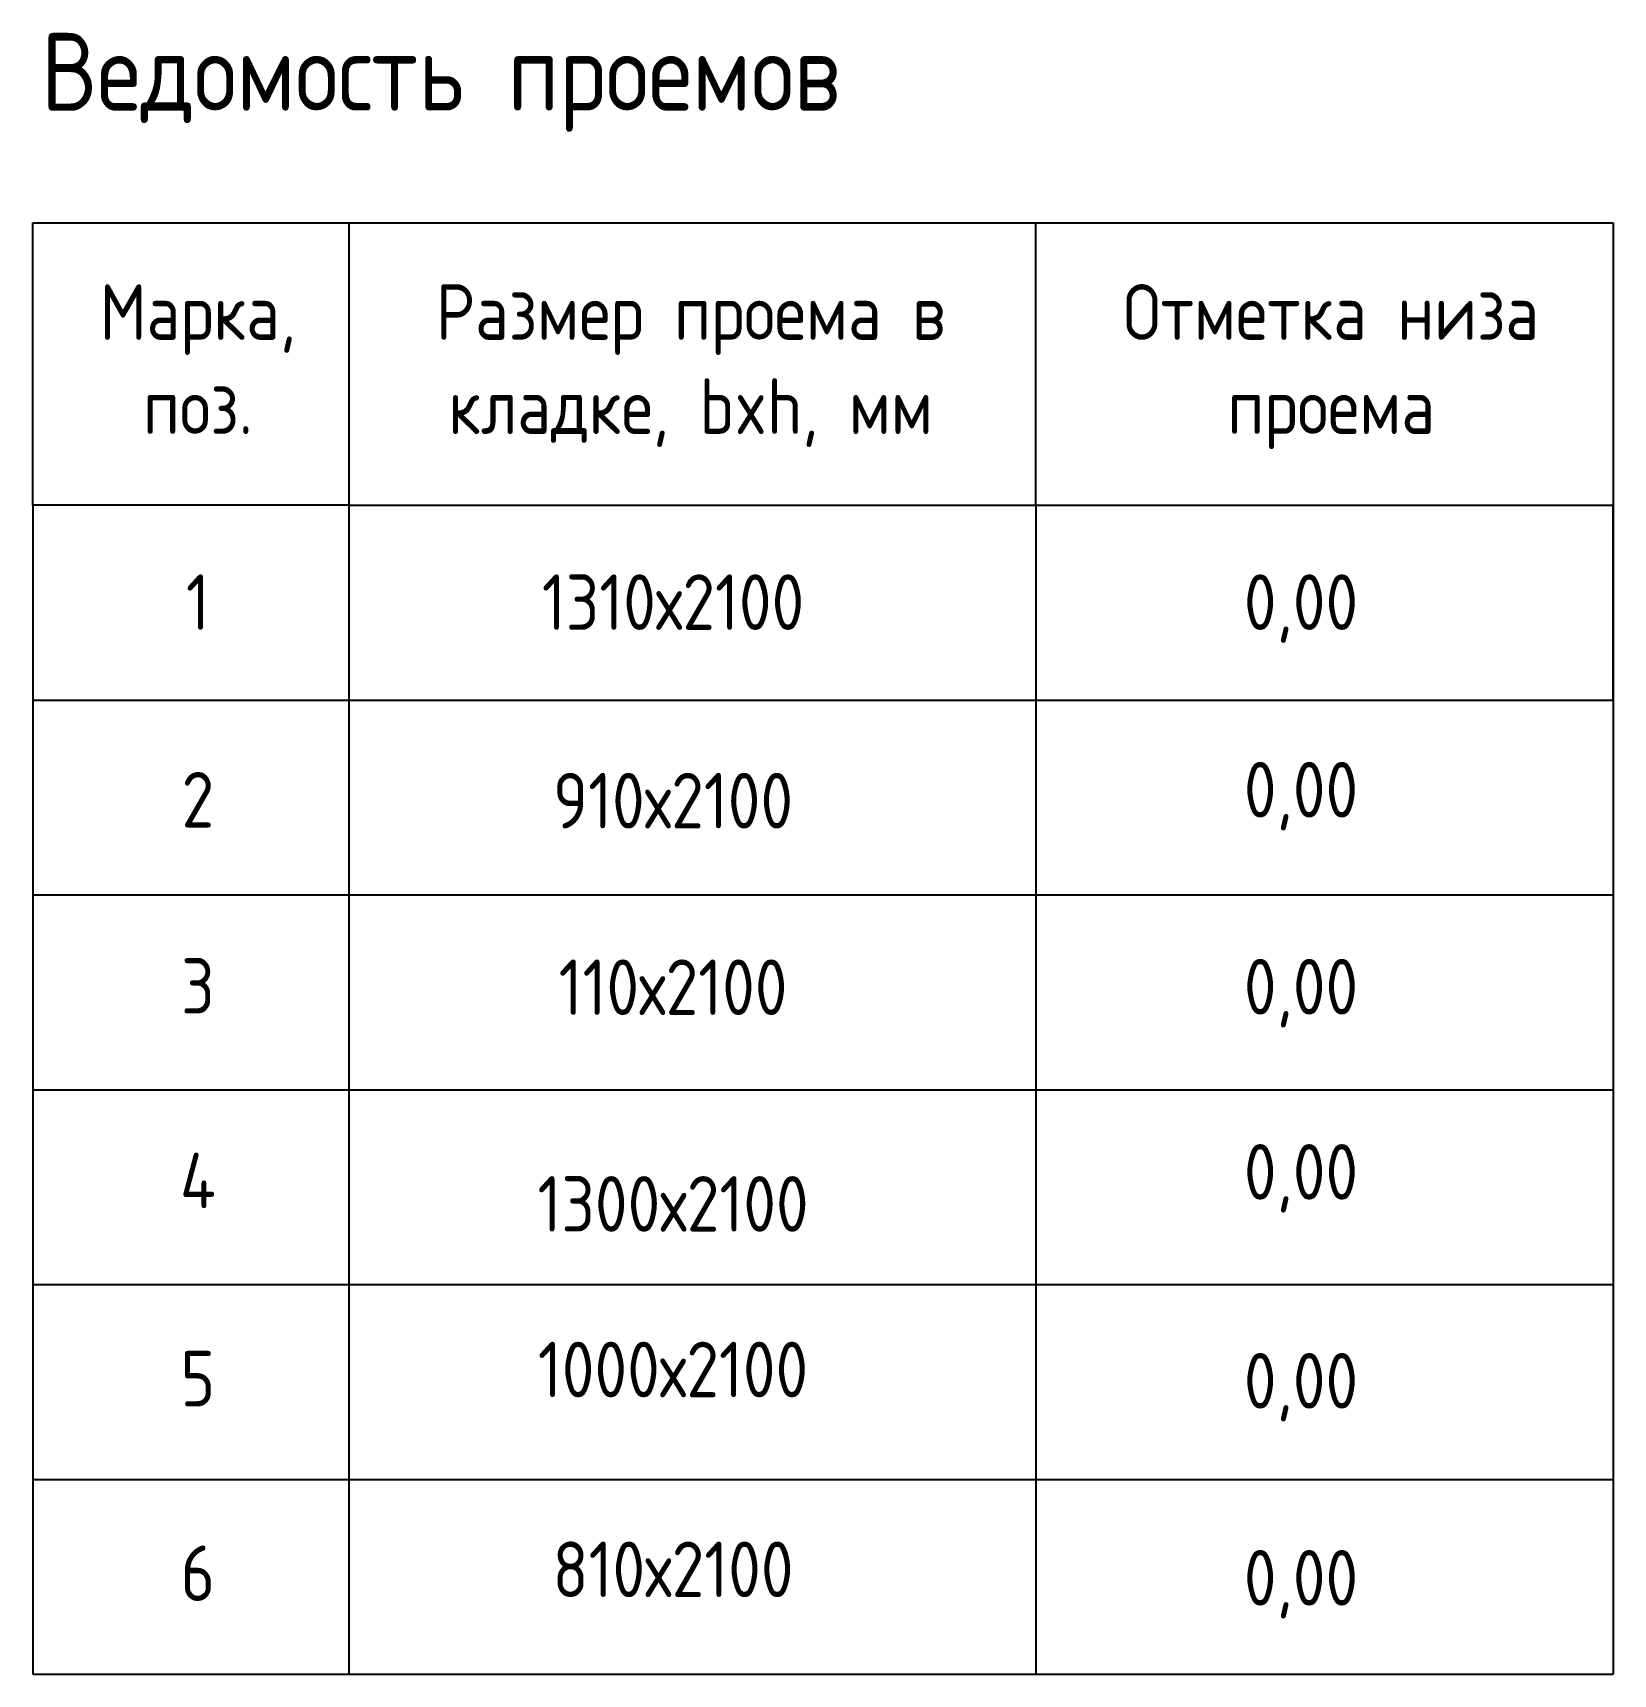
# Model space of a CAD drawing. Header units: millimetres. Extents: x -3689 to 2883575, y -702957 to -604547.
# Drawn here: x 2713348 to 2717158, y -659403 to -655447 of the extents above; entities that cross this region are included whole.
import ezdxf

# ---------------------------------------------------------------- set-up
doc = ezdxf.new("R2010")
doc.units = ezdxf.units.MM
doc.layers.add('Аннотация', color=7, linetype='Continuous', lineweight=20)
doc.layers.add('размеры дв проемов', color=7, linetype='Continuous')
doc.styles.add('GOST Common', font='GOST_Common.ttf', dxfattribs={"width": 0.9, "height": 350})

msp = doc.modelspace()

# ---------------------------------------------------------------- texts
at = {"layer": 'Аннотация', "insert": (2713368.4469, -655446.702), "char_height": 187.518879, "width": 5382.620315, "attachment_point": 1, "style": 'GOST Common'}
msp.add_mtext('{\\fGOST Common|b1|i0|c204|p34;Ведомость проемов}', dxfattribs=at)
at = {"layer": 'Аннотация', "ltscale": 200, "attachment_point": 2, "line_spacing_factor": 1.016, "style": 'GOST Common'}
for s, insert, char_height, width in [('Марка,\\Pпоз.', (2713746.2168, -656052.6989), 133.94206, 1066.125194), ('\\pxtc0;Размер проема в кладке, bxh, мм', (2714933.9624, -656052.6989), 133.942057, 1806.719971), ('\\pxtc0;Отметка низа проема', (2716478.0315, -656052.6989), 133.942057, 1240.794182), ('1', (2713746.2168, -656751.8233), 133.9421, 1066.125194), ('1310х2100', (2714891.6413, -656751.8233), 133.94206, 1066.125194), ('0,00', (2716405.3632, -656751.8233), 133.94206, 1066.125194), ('2', (2713746.2168, -657228.1701), 133.9421, 1066.125194), ('0,00', (2716405.3632, -657203.8257), 133.94206, 1066.125194), ('910х2100', (2714891.6413, -657230.3257), 133.94206, 1066.125194), ('3', (2713746.2168, -657676.7617), 133.9421, 1066.125194), ('110х2100', (2714891.6413, -657680.0172), 133.94206, 1066.125194), ('0,00', (2716405.3632, -657678.7144), 133.94206, 1066.125194), ('0,00', (2716405.3632, -658124.9953), 133.94206, 1066.125194), ('4', (2713746.2168, -658145.7946), 133.9421, 1066.125194), ('1300х2100', (2714891.6413, -658202.2212), 133.94206, 1066.125194), ('1000х2100', (2714891.6413, -658601.408), 133.94206, 1066.125194), ('5', (2713746.2168, -658623.256), 133.9421, 1066.125194), ('0,00', (2716405.3632, -658628.4917), 133.94206, 1066.125194), ('810х2100', (2714891.6413, -659083.0902), 133.94206, 1066.125194), ('6', (2713746.2168, -659092.3848), 133.9421, 1066.125194), ('0,00', (2716405.3632, -659103.3804), 133.94206, 1066.125194)]:
    msp.add_mtext(s, dxfattribs=dict(at, insert=insert, char_height=char_height, width=width))

# ---------------------------------------------------------------- linework, layer by layer
at = {"layer": 'размеры дв проемов', "ltscale": 18}
for p, q in [((2714109.893, -655904.2538), (2716116.1615, -655904.2538)), ((2715765.9121, -656585.4204), (2715765.9121, -655904.2538)), ((2716116.1615, -655904.2538), (2717157.8422, -655904.2538)), ((2717157.8422, -655904.2538), (2717157.8422, -656585.4204)), ((2713348.3387, -656585.4204), (2713348.3387, -657054.9655)), ((2714109.893, -656585.4204), (2717157.8422, -656585.4204)), ((2714109.893, -656585.4204), (2714109.893, -659402.6909)), ((2715765.9121, -656585.4204), (2715765.9121, -659402.6909)), ((2717157.8422, -657054.9655), (2717157.8422, -656585.4204)), ((2717157.8422, -656585.4204), (2717157.8422, -659402.6909)), ((2713348.3387, -657054.9655), (2717157.8422, -657054.9655)), ((2713348.3387, -657054.9655), (2713348.3387, -657524.5106)), ((2713348.3387, -657524.5106), (2717157.8422, -657524.5106)), ((2713348.3387, -657524.5106), (2713348.3387, -657994.0557)), ((2713348.3387, -657994.0557), (2717157.8422, -657994.0557)), ((2713348.3387, -657994.0557), (2713348.3387, -658463.6007)), ((2713348.3387, -658463.6007), (2717157.8422, -658463.6007)), ((2713348.3387, -658463.6007), (2713348.3387, -658933.1458)), ((2713348.3387, -658933.1458), (2717157.8422, -658933.1458)), ((2713348.3387, -658933.1458), (2713348.3387, -659402.6909)), ((2713348.3387, -659402.6909), (2717157.8422, -659402.6909))]:
    msp.add_line(p, q, dxfattribs=at)
msp.add_lwpolyline([(2713348.3387, -655904.2538), (2714109.893, -655904.2538), (2714109.893, -656585.4204), (2713348.3387, -656585.4204)], close=True, dxfattribs=at)

msp.set_redraw_order([(e.dxf.handle, doc.entitydb.next_handle()) for e in msp.query("TEXT MTEXT ATTDEF DIMENSION ARC_DIMENSION")])  # texts and dimensions are drawn at this point

doc.saveas('drawing.dxf')
